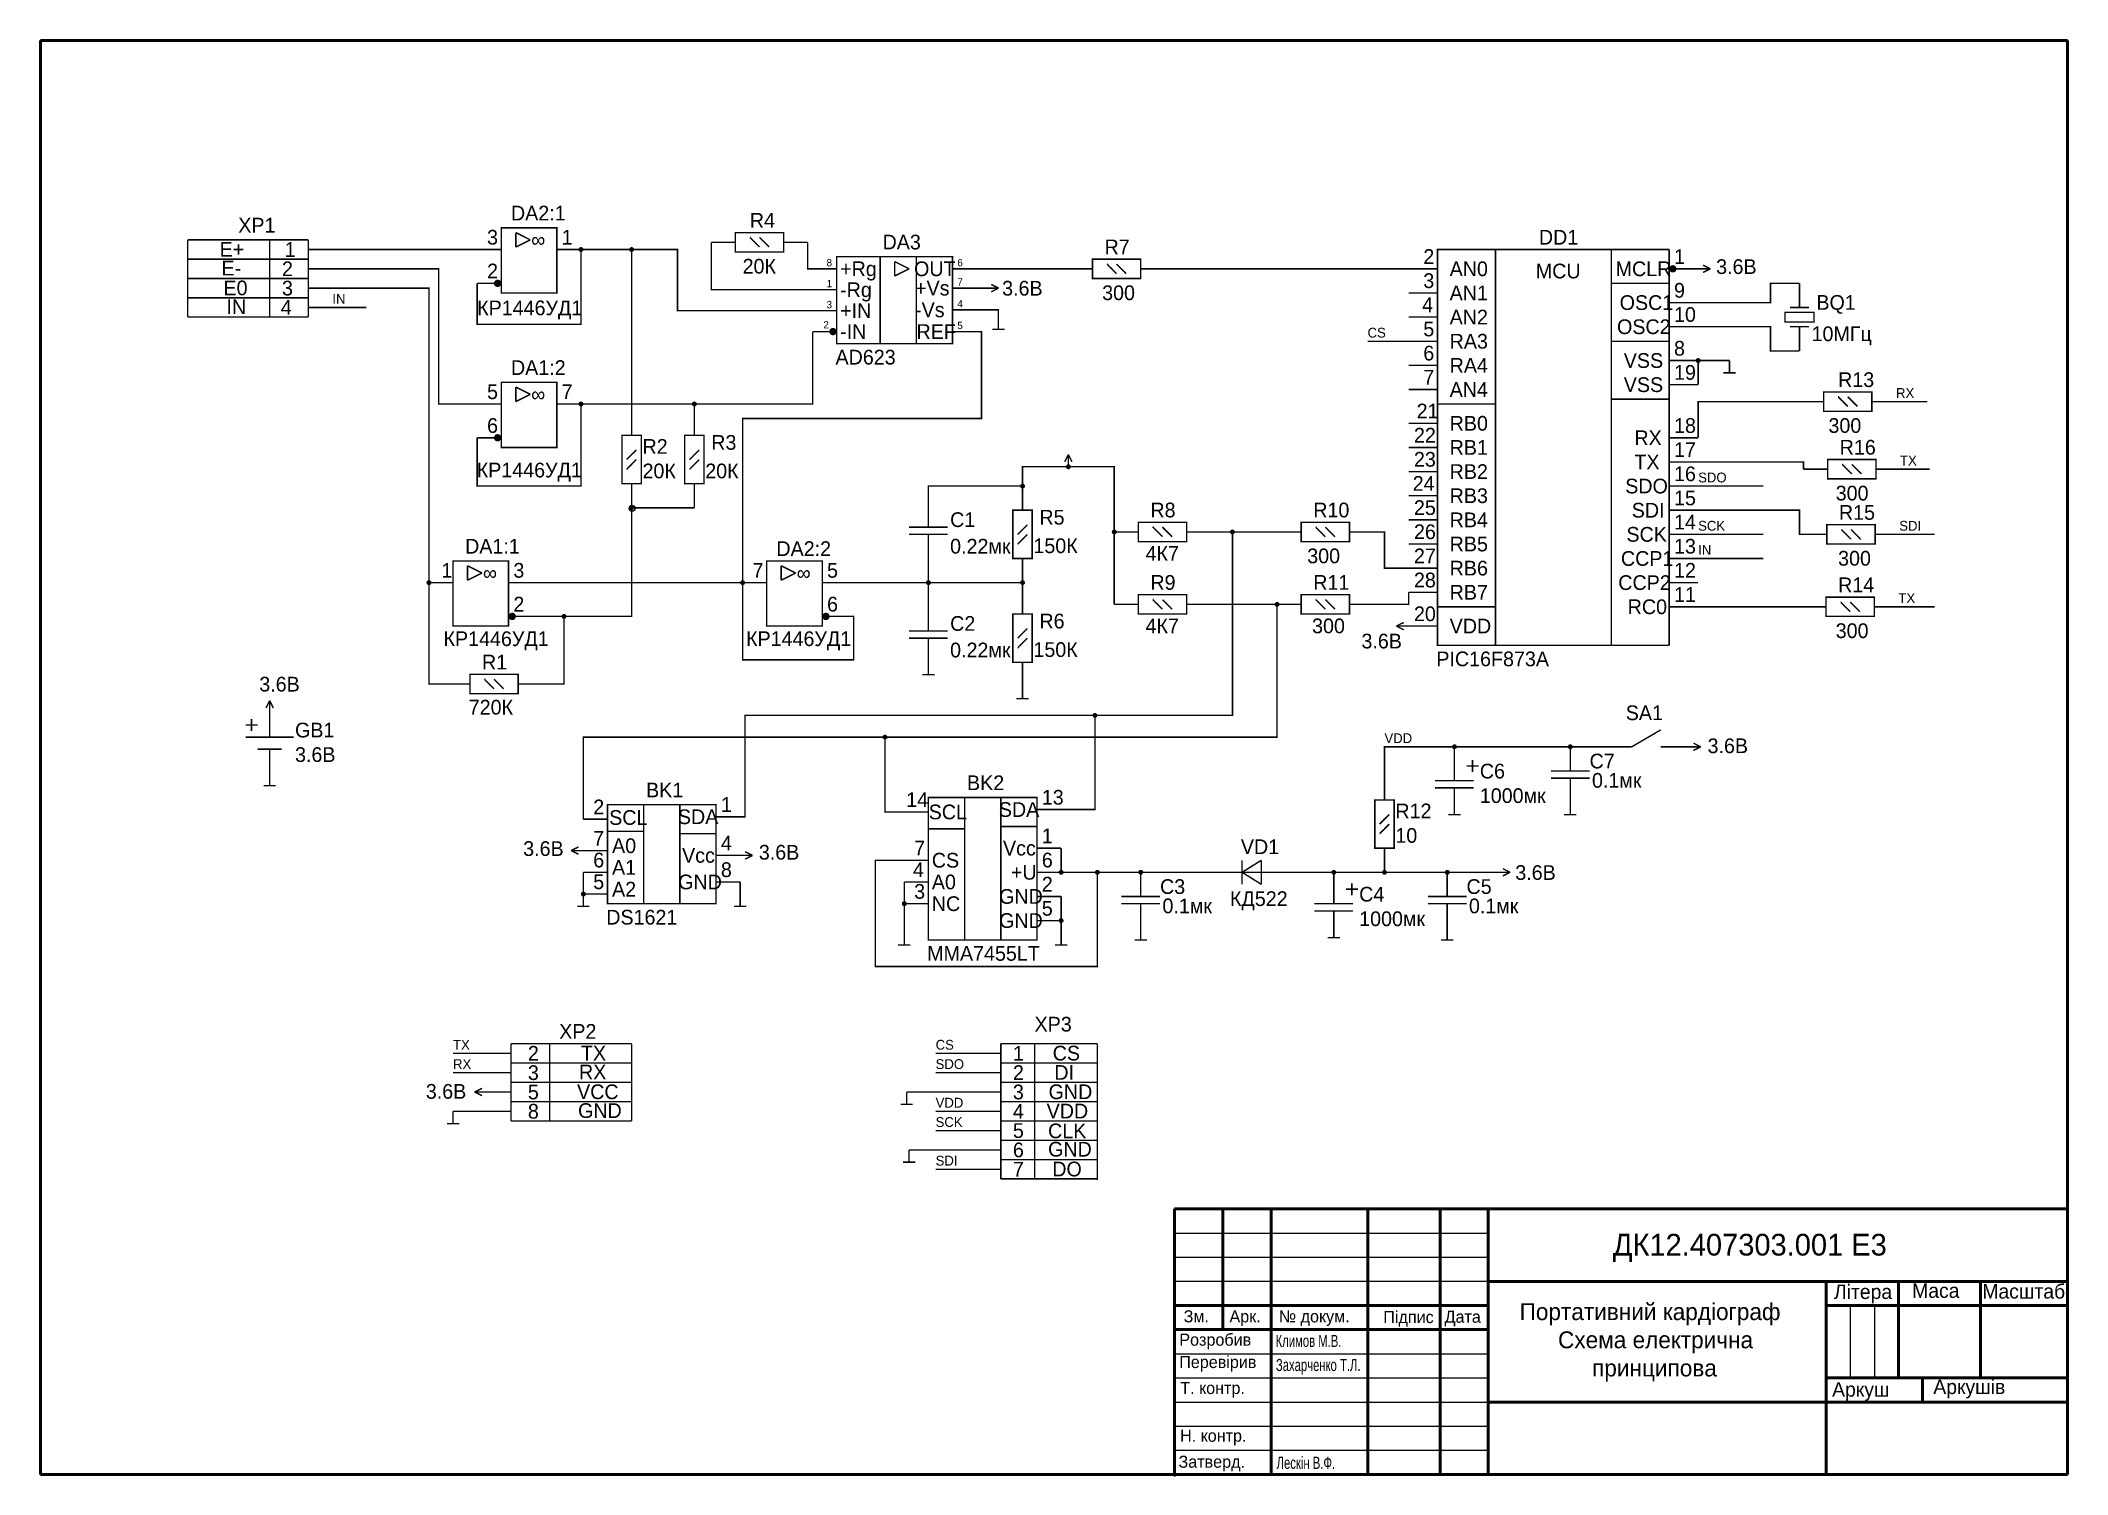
# Model space of a CAD drawing. Extents: x 125 to 545, y 218 to 515.
import ezdxf

# ---------------------------------------------------------------- set-up
doc = ezdxf.new("R2010")
doc.units = 0
doc.header["$MEASUREMENT"] = 0
doc.layers.get('0').update_dxf_attribs({"linetype": 'CONTINUOUS'})
for name, color, linetype, lineweight in [('AM_BOR', 250, 'CONTINUOUS', 50), ('Рамка', 7, 'CONTINUOUS', 50), ('Рамка2', 7, 'CONTINUOUS', 25)]:
    doc.layers.add(name, color=color, linetype=linetype, lineweight=lineweight)
doc.styles.add('Гост', font='452826.ttf')
doc.styles.add('стиль1', font='452826.ttf')
doc.styles.add('стиль2', font='452826.ttf', dxfattribs={"width": 0.7})

msp = doc.modelspace()

# ---------------------------------------------------------------- texts
at = {"style": 'Гост'}
for s, height, p in [('DA2:1', 3.048, (222.35, 477.5)), ('R4', 3.048, (271.85, 476)), ('XP1', 3.048, (165.85, 475)), ('3', 3.05, (217.4, 472.5)), ('1', 3.05, (232.85, 472.5)), ('DD1', 3.048, (435.35, 472.5)), ('E+', 3.048, (161.98, 470)), ('1', 3.05, (175.45, 469.96)), ('∞', 3.05, (226.55, 471.98)), ('DA3', 3.048, (299.35, 471.5)), ('R7', 3.048, (345.35, 470.5)), ('2', 3.05, (411.4, 468.5)), ('1', 3.05, (463.35, 468.5)), ('E-', 3.048, (162.38, 466.1)), ('2', 3.05, (174.9, 465.96)), ('2', 3.05, (217.4, 465.5)), ('20К', 3.048, (270.35, 466.5)), ('8', 1.52, (287.75, 467.99)), ('+Rg', 3.048, (290.56, 465.96)), ('OUT', 3.048, (305.88, 465.96)), ('6', 1.52, (314.85, 467.99)), ('3', 3.05, (411.4, 463.5)), ('AN0', 3.048, (416.86, 465.96)), ('MCU', 3.048, (434.71, 465.5)), ('MCLR', 3.048, (451.25, 465.96)), ('3.6В', 3.048, (472.08, 466.41)), ('E0', 3.048, (162.78, 462)), ('3', 3.05, (174.9, 461.96)), ('IN', 2.032, (185.35, 460.24)), ('1', 1.52, (287.75, 463.66)), ('-Rg', 3.048, (290.56, 461.62)), ('+Vs', 3.048, (306.09, 461.96)), ('7', 1.52, (314.85, 463.99)), ('3.6В', 3.048, (324.13, 461.94)), ('300', 3.048, (344.85, 461)), ('AN1', 3.048, (416.86, 460.96)), ('OSC1', 3.048, (452.09, 458.96)), ('9', 3.05, (463.35, 461.5)), ('BQ1', 3.048, (492.85, 459)), ('IN', 3.048, (163.41, 458.1)), ('4', 3.05, (174.64, 457.96)), ('КР1446УД1', 3.048, (215.35, 457.87)), ('3', 1.52, (287.75, 459.32)), ('+IN', 3.048, (290.56, 457.29)), ('-Vs', 3.048, (306.09, 457.46)), ('4', 1.52, (314.85, 459.49)), ('4', 3.05, (411.15, 458.5)), ('AN2', 3.048, (416.86, 455.96)), ('10', 3.048, (463.35, 456.5)), ('2', 1.52, (287.09, 455.13)), ('-IN', 3.048, (290.56, 452.96)), ('REF', 3.048, (306.39, 452.96)), ('5', 1.52, (314.85, 454.99)), ('CS', 2.032, (399.85, 453.24)), ('5', 3.05, (411.4, 453.5)), ('RA3', 3.048, (416.86, 450.96)), ('OSC2', 3.048, (451.54, 453.96)), ('10МГц', 3.048, (491.85, 452.5)), ('AD623', 3.048, (289.6, 447.66)), ('6', 3.05, (411.4, 448.5)), ('VSS', 3.048, (452.94, 446.96)), ('8', 3.05, (463.35, 449.5)), ('DA1:2', 3.048, (222.35, 445.5)), ('7', 3.05, (411.4, 443.5)), ('RA4', 3.048, (416.86, 445.96)), ('19', 3.048, (463.35, 444.5)), ('R13', 3.048, (497.35, 443)), ('5', 3.05, (217.4, 440.5)), ('∞', 3.05, (226.55, 439.98)), ('7', 3.05, (232.85, 440.5)), ('AN4', 3.048, (416.86, 440.96)), ('VSS', 3.048, (452.94, 441.96)), ('RX', 2.032, (509.35, 440.74)), ('21', 3.048, (410.01, 436.5)), ('RB0', 3.048, (416.86, 433.96)), ('6', 3.05, (217.4, 433.5)), ('R3', 3.048, (263.85, 430)), ('22', 3.048, (409.46, 431.5)), ('RX', 3.048, (455.14, 430.96)), ('18', 3.048, (463.35, 433.5)), ('300', 3.048, (495.35, 433.5)), ('R2', 3.048, (249.61, 429.17)), ('23', 3.048, (409.46, 426.5)), ('RB1', 3.048, (416.86, 428.96)), ('TX', 3.048, (455.14, 425.96)), ('17', 3.048, (463.35, 428.5)), ('R16', 3.048, (497.68, 429)), ('TX', 2.032, (510.18, 426.74)), ('КР1446УД1', 3.048, (215.26, 424.28)), ('20К', 3.048, (249.61, 424.09)), ('20К', 3.048, (262.61, 424.09)), ('24', 3.048, (409.2, 421.5)), ('RB2', 3.048, (416.86, 423.96)), ('16', 3.048, (463.35, 423.5)), ('SDO', 2.032, (468.35, 423.24)), ('RB3', 3.048, (416.86, 418.96)), ('SDO', 3.048, (453.24, 420.96)), ('15', 3.048, (463.35, 418.5)), ('300', 3.048, (496.85, 419.5)), ('C1', 3.048, (313.35, 414)), ('R5', 3.048, (331.85, 414.5)), ('R8', 3.048, (354.85, 416)), ('R10', 3.048, (388.6, 416)), ('25', 3.048, (409.46, 416.5)), ('RB4', 3.048, (416.86, 413.96)), ('SDI', 3.048, (454.59, 415.96)), ('14', 3.048, (463.35, 413.5)), ('R15', 3.048, (497.52, 415.5)), ('150К', 3.048, (330.61, 408.59)), ('26', 3.048, (409.46, 411.5)), ('RB5', 3.048, (416.86, 408.96)), ('SCK', 3.048, (453.49, 410.96)), ('SCK', 2.032, (468.35, 413.24)), ('SDI', 2.032, (510.02, 413.24)), ('DA1:1', 3.048, (212.85, 408.5)), ('DA2:2', 3.048, (277.35, 408)), ('0.22мк', 3.048, (313.35, 408.5)), ('4К7', 3.048, (353.85, 407)), ('300', 3.048, (387.35, 406.5)), ('27', 3.048, (409.46, 406.5)), ('CCP1', 3.048, (452.35, 405.96)), ('13', 3.048, (463.35, 408.5)), ('IN', 2.032, (468.35, 408.24)), ('300', 3.048, (497.35, 406)), ('1', 3.05, (207.95, 403.5)), ('∞', 3.05, (216.55, 402.98)), ('3', 3.05, (222.85, 403.5)), ('7', 3.05, (272.4, 403.5)), ('∞', 3.05, (281.55, 402.98)), ('5', 3.05, (287.85, 403.5)), ('R9', 3.048, (354.85, 401)), ('R11', 3.048, (388.6, 401)), ('28', 3.048, (409.46, 401.5)), ('RB6', 3.048, (416.86, 403.96)), ('CCP2', 3.048, (451.8, 400.96)), ('12', 3.048, (463.35, 403.5)), ('R14', 3.048, (497.35, 400.5)), ('2', 3.05, (222.85, 396.5)), ('6', 3.05, (287.85, 396.5)), ('RB7', 3.048, (416.86, 398.96)), ('RC0', 3.048, (453.75, 395.96)), ('11', 3.048, (463.35, 398.5)), ('TX', 2.032, (509.85, 398.24)), ('C2', 3.048, (313.35, 392.5)), ('R6', 3.048, (331.85, 393)), ('4К7', 3.048, (353.85, 392)), ('300', 3.048, (388.35, 392)), ('20', 3.048, (409.46, 394.5)), ('VDD', 3.048, (416.86, 391.96)), ('КР1446УД1', 3.048, (208.38, 389.34)), ('КР1446УД1', 3.048, (271.07, 389.34)), ('3.6В', 3.048, (398.58, 388.85)), ('300', 3.048, (496.85, 391)), ('R1', 3.048, (216.35, 384.5)), ('0.22мк', 3.048, (313.35, 387)), ('150К', 3.048, (330.61, 387.09)), ('PIC16F873A', 3.048, (414.1, 385.16)), ('3.6В', 3.048, (170.2, 379.93)), ('720К', 3.048, (213.6, 375.16)), ('SA1', 3.048, (453.35, 374)), ('GB1', 3.048, (177.61, 370.42)), ('VDD', 2.032, (403.35, 369.24)), ('3.6В', 3.048, (470.3, 367.16)), ('3.6B', 3.048, (177.61, 365.34)), ('C7', 3.048, (445.85, 364)), ('BK2', 3.048, (316.85, 359.5)), ('C6', 3.048, (423.11, 361.92)), ('0.1мк', 3.048, (446.35, 360)), ('2', 3.05, (239.4, 354.5)), ('BK1', 3.048, (250.35, 358)), ('1', 3.05, (265.85, 355)), ('14', 3.048, (304.25, 356)), ('SDA', 3.048, (323.44, 353.96)), ('13', 3.048, (332.35, 356.5)), ('1000мк', 3.048, (423.11, 356.84)), ('SCL', 3.048, (242.7, 352.31)), ('SDA', 3.048, (256.94, 352.46)), ('SCL', 3.048, (308.91, 353.46)), ('R12', 3.048, (405.61, 353.67)), ('3.6В', 3.048, (224.89, 345.87)), ('7', 3.05, (239.4, 348)), ('A0', 3.048, (243.3, 346.47)), ('4', 3.05, (265.85, 347)), ('7', 3.05, (305.9, 346)), ('Vcc', 3.048, (324.31, 345.96)), ('1', 3.05, (332.35, 348.5)), ('VD1', 3.048, (373.6, 346.25)), ('10', 3.048, (405.61, 348.59)), ('6', 3.05, (239.4, 343.5)), ('A1', 3.048, (243.3, 341.97)), ('Vcc', 3.048, (257.81, 344.46)), ('8', 3.05, (265.85, 341.5)), ('3.6В', 3.048, (273.72, 345.11)), ('4', 3.05, (305.65, 341.5)), ('CS', 3.048, (309.56, 343.46)), ('6', 3.05, (332.35, 343.5)), ('5', 3.05, (239.4, 339)), ('A2', 3.048, (243.3, 337.47)), ('GND', 3.048, (257, 338.96)), ('A0', 3.048, (309.56, 338.96)), ('+U', 3.048, (325.96, 340.96)), ('2', 3.05, (332.35, 338.5)), ('C3', 3.048, (356.85, 338)), ('C5', 3.048, (420.35, 338)), ('3.6В', 3.048, (430.46, 340.91)), ('3', 3.05, (305.9, 337)), ('NC', 3.048, (309.56, 334.46)), ('GND', 3.048, (323.5, 335.96)), ('5', 3.05, (332.35, 333.5)), ('0.1мк', 3.048, (357.35, 334)), ('КД522', 3.048, (371.35, 335.5)), ('C4', 3.048, (398.11, 336.42)), ('0.1мк', 3.048, (420.85, 334)), ('DS1621', 3.048, (242.1, 331.66)), ('GND', 3.048, (323.5, 330.96)), ('1000мк', 3.048, (398.11, 331.34)), ('MMA7455LT', 3.048, (308.6, 324.16)), ('XP2', 3.048, (232.35, 308)), ('XP3', 3.048, (330.85, 309.5)), ('TX', 2.032, (210.35, 305.74)), ('CS', 2.032, (310.35, 305.74)), ('RX', 2.032, (210.35, 301.74)), ('3', 3.05, (225.86, 299.46)), ('2', 3.05, (225.86, 303.46)), ('RX', 3.048, (236.45, 299.6)), ('TX', 3.048, (236.85, 303.5)), ('SDO', 2.032, (310.35, 301.74)), ('2', 3.05, (326.36, 299.46)), ('1', 3.05, (326.36, 303.46)), ('CS', 3.048, (334.61, 303.5)), ('DI', 3.048, (334.95, 299.5)), ('3.6В', 3.048, (204.71, 295.58)), ('5', 3.05, (225.86, 295.46)), ('VCC', 3.048, (236.05, 295.5)), ('3', 3.05, (326.36, 295.46)), ('GND', 3.048, (333.75, 295.5)), ('8', 3.05, (225.86, 291.46)), ('GND', 3.048, (236.25, 291.6)), ('VDD', 2.032, (310.35, 293.74)), ('4', 3.05, (326.36, 291.46)), ('VDD', 3.048, (333.35, 291.5)), ('SCK', 2.032, (310.35, 289.74)), ('5', 3.05, (326.36, 287.46)), ('CLK', 3.048, (333.65, 287.4)), ('6', 3.05, (326.36, 283.46)), ('GND', 3.048, (333.65, 283.6)), ('SDI', 2.032, (310.35, 281.74)), ('7', 3.05, (326.36, 279.46)), ('DO', 3.048, (334.52, 279.5))]:
    msp.add_text(s, height=height, dxfattribs=at).set_placement(p)
at = {"lineweight": 80, "insert": (450.67, 267.6), "char_height": 4.5, "attachment_point": 1, "style": 'стиль1'}
msp.add_mtext_dynamic_manual_height_columns('{\\C7;ДК12.407303.001 Е3}', width=81.8678, gutter_width=12.5, heights=[0], dxfattribs=at)
at = {"color": 0, "lineweight": 80, "attachment_point": 1}
for s, width, insert, char_height, style in [('Літера', 13.3473, (496.49, 257.1), 3, 'стиль1'), ('Маса', 13.3473, (512.69, 257.33), 3, 'стиль1'), ('Масштаб', 13.3473, (527.23, 257.19), 3, 'стиль1'), ('Зм.', 8.2595, (361.74, 251.76), 2.5, 'стиль1'), ('Арк.', 8.2595, (371.23, 251.76), 2.5, 'стиль1'), ('№ докум.', 17.1363, (381.46, 251.76), 2.5, 'стиль1'), ('Підпис', 8.2595, (403.11, 251.61), 2.5, 'стиль1'), ('Дата', 8.2595, (415.81, 251.68), 2.5, 'стиль1'), ('Розробив', 20, (360.84, 246.93), 2.5, 'стиль1'), ('Климов М.В.', 30.0819, (380.79, 246.67), 2.5, 'стиль2'), ('Перевірив', 20, (360.82, 242.3), 2.5, 'стиль1'), ('Захарченко Т.Л.', 42.0253, (380.85, 241.68), 2.5, 'стиль2'), ('Т. контр.', 20, (361.04, 236.92), 2.5, 'стиль1'), ('Аркуш ', 17.5477, (496.11, 236.87), 3, 'стиль1'), ('Аркушів ', 22.1142, (517.08, 237.41), 3, 'стиль1'), ('Н. контр.', 20, (361, 227.04), 2.5, 'стиль1'), ('Затверд.', 20, (360.67, 221.65), 2.5, 'стиль1'), ('Лескін В.Ф.', 42.0253, (381, 221.42), 2.5, 'стиль2')]:
    msp.add_mtext_dynamic_manual_height_columns(s, width=width, gutter_width=12.5, heights=[0], dxfattribs=dict(at, insert=insert, char_height=char_height, style=style))
at = {"layer": 'Рамка', "lineweight": 80, "insert": (428.42, 253.23), "char_height": 3.5, "attachment_point": 1, "style": 'стиль1'}
msp.add_mtext_dynamic_manual_height_columns('\\pi2.9348;Портативний кардіограф\\P\\pi10.896;Схема електрична \\P\\pi17.951;принципова', width=61.4884, gutter_width=12.5, heights=[0], dxfattribs=at)

# ---------------------------------------------------------------- linework, layer by layer
at = {"const_width": 0.3}
for points in [[(231.85, 475.98), (231.85, 475.98), (220.35, 475.98), (220.35, 462.48), (231.85, 462.48), (231.85, 475.98)], [(223.35, 474.98), (223.35, 471.98)], [(226.35, 473.48), (223.35, 474.98)], [(268.85, 474.98), (268.85, 470.98), (278.85, 470.98), (278.85, 474.98), (268.85, 474.98)], [(155.35, 473.48), (180.35, 473.48)], [(155.35, 473.48), (155.35, 457.48)], [(172.35, 473.48), (172.35, 457.48)], [(180.35, 473.48), (180.35, 457.48)], [(180.35, 471.48), (185.35, 471.48)], [(185.35, 471.48), (215.35, 471.48)], [(220.35, 471.48), (215.35, 471.48)], [(215.35, 464.48), (215.35, 464.48), (215.35, 455.98), (236.85, 455.98), (236.85, 471.48)], [(226.35, 473.48), (223.35, 471.98)], [(231.85, 471.48), (236.85, 471.48)], [(236.85, 471.48), (247.35, 471.48)], [(247.35, 471.48), (256.85, 471.48), (256.85, 458.81), (284.85, 458.81)], [(247.35, 437.98), (247.35, 471.48)], [(268.85, 472.98), (263.85, 472.98)], [(263.85, 472.98), (263.85, 472.98), (263.85, 463.15), (284.85, 463.15)], [(273.85, 471.98), (273.67, 472.16), (273.5, 472.33), (273.34, 472.49), (273.19, 472.64), (273.05, 472.78), (272.92, 472.91), (272.81, 473.03), (272.7, 473.14), (272.59, 473.24), (272.5, 473.33), (272.42, 473.41), (272.34, 473.49), (272.27, 473.56), (272.21, 473.62), (272.15, 473.68), (272.1, 473.73), (272.06, 473.77), (272.02, 473.81), (271.99, 473.85), (271.96, 473.87), (271.93, 473.9), (271.91, 473.92), (271.9, 473.93), (271.88, 473.95), (271.87, 473.96), (271.86, 473.97), (271.86, 473.97), (271.86, 473.98), (271.85, 473.98), (271.85, 473.98), (271.85, 473.98), (271.85, 473.98)], [(273.85, 473.98), (274.03, 473.8), (274.2, 473.63), (274.36, 473.47), (274.51, 473.32), (274.65, 473.18), (274.78, 473.05), (274.9, 472.93), (275.01, 472.82), (275.11, 472.72), (275.2, 472.63), (275.29, 472.54), (275.36, 472.47), (275.43, 472.4), (275.5, 472.34), (275.55, 472.28), (275.6, 472.23), (275.65, 472.19), (275.68, 472.15), (275.72, 472.11), (275.75, 472.08), (275.77, 472.06), (275.79, 472.04), (275.81, 472.02), (275.82, 472.01), (275.83, 472), (275.84, 471.99), (275.84, 471.99), (275.85, 471.98), (275.85, 471.98), (275.85, 471.98), (275.85, 471.98), (275.85, 471.98)], [(278.85, 472.98), (283.85, 472.98)], [(284.85, 467.48), (283.85, 467.48), (283.85, 472.98)], [(462.35, 389.48), (414.35, 389.48), (414.35, 471.48), (462.35, 471.48)], [(426.35, 389.48), (426.35, 471.48)], [(450.35, 471.48), (450.35, 389.48)], [(462.35, 471.48), (462.35, 389.48)], [(180.35, 469.48), (155.35, 469.48)], [(180.35, 467.48), (185.35, 467.48)], [(215.35, 439.48), (207.35, 439.48), (207.35, 467.48), (185.35, 467.48)], [(289.85, 467.48), (284.85, 467.48)], [(313.85, 469.98), (289.85, 469.98), (289.85, 451.98), (313.85, 451.98), (313.85, 469.98)], [(298.85, 469.98), (298.85, 451.98)], [(301.85, 468.98), (301.85, 465.98)], [(304.85, 467.48), (301.85, 468.98)], [(304.85, 467.48), (301.85, 465.98)], [(306.35, 469.98), (306.35, 451.98)], [(313.85, 467.48), (318.85, 467.48)], [(318.85, 467.48), (337.85, 467.48)], [(342.85, 467.48), (337.85, 467.48)], [(352.85, 465.48), (352.85, 469.48), (342.85, 469.48), (342.85, 465.48), (352.85, 465.48)], [(347.85, 466.48), (347.67, 466.66), (347.5, 466.83), (347.34, 466.99), (347.19, 467.14), (347.05, 467.28), (346.92, 467.41), (346.81, 467.53), (346.7, 467.64), (346.59, 467.74), (346.5, 467.83), (346.42, 467.91), (346.34, 467.99), (346.27, 468.06), (346.21, 468.12), (346.15, 468.18), (346.1, 468.23), (346.06, 468.27), (346.02, 468.31), (345.99, 468.35), (345.96, 468.37), (345.93, 468.4), (345.91, 468.42), (345.9, 468.43), (345.88, 468.45), (345.87, 468.46), (345.86, 468.47), (345.86, 468.47), (345.86, 468.48), (345.85, 468.48), (345.85, 468.48), (345.85, 468.48), (345.85, 468.48)], [(347.85, 468.48), (348.03, 468.3), (348.2, 468.13), (348.36, 467.97), (348.51, 467.82), (348.65, 467.68), (348.78, 467.55), (348.9, 467.43), (349.01, 467.32), (349.11, 467.22), (349.2, 467.13), (349.29, 467.04), (349.36, 466.97), (349.43, 466.9), (349.5, 466.84), (349.55, 466.78), (349.6, 466.73), (349.65, 466.69), (349.68, 466.65), (349.72, 466.61), (349.75, 466.58), (349.77, 466.56), (349.79, 466.54), (349.81, 466.52), (349.82, 466.51), (349.83, 466.5), (349.84, 466.49), (349.84, 466.49), (349.85, 466.48), (349.85, 466.48), (349.85, 466.48), (349.85, 466.48), (349.85, 466.48)], [(352.85, 467.48), (357.85, 467.48)], [(357.85, 467.48), (408.35, 467.48), (408.35, 467.48)], [(414.35, 467.48), (408.35, 467.48)], [(462.35, 467.48), (468.35, 467.48)], [(468.35, 467.48), (470.89, 467.48)], [(470.89, 467.48), (469.37, 468.24)], [(470.89, 467.48), (469.37, 466.72)], [(180.35, 465.48), (155.35, 465.48)], [(180.35, 463.48), (185.35, 463.48)], [(185.35, 463.48), (205.35, 463.48), (205.35, 402.48)], [(220.35, 464.48), (215.35, 464.48)], [(289.85, 463.15), (284.85, 463.15)], [(313.85, 463.48), (318.85, 463.48)], [(320.85, 463.48), (318.85, 463.48), (318.85, 463.48)], [(320.85, 463.48), (323.39, 463.48)], [(323.39, 463.48), (321.87, 464.24)], [(323.39, 463.48), (321.87, 462.72)], [(414.35, 462.48), (408.35, 462.48)], [(450.35, 464.48), (462.35, 464.48)], [(489.35, 464.48), (483.35, 464.48), (483.35, 460.48), (468.35, 460.48)], [(489.35, 459.48), (489.35, 464.48)], [(180.35, 461.48), (155.35, 461.48)], [(180.35, 459.48), (185.35, 459.48)], [(185.35, 459.48), (192.35, 459.48)], [(289.85, 458.81), (284.85, 458.81)], [(313.85, 458.98), (318.85, 458.98)], [(318.85, 458.98), (323.35, 458.98), (323.35, 457.48)], [(462.35, 460.48), (468.35, 460.48)], [(486.35, 458.48), (486.35, 456.48), (492.35, 456.48), (492.35, 458.48), (486.35, 458.48)], [(487.35, 459.48), (491.35, 459.48)], [(180.35, 457.48), (155.35, 457.48)], [(260.35, 439.48), (284.85, 439.48), (284.85, 454.48)], [(318.85, 454.48), (319.85, 454.48), (319.85, 436.48), (270.35, 436.48), (270.35, 402.48)], [(289.85, 454.48), (284.85, 454.48)], [(313.85, 454.48), (318.85, 454.48)], [(322.08, 454.94), (324.62, 454.94)], [(323.35, 457.48), (323.35, 454.94)], [(414.35, 457.48), (408.35, 457.48)], [(462.35, 455.48), (468.35, 455.48)], [(489.35, 450.48), (483.35, 450.48), (483.35, 455.48), (468.35, 455.48)], [(487.35, 455.48), (491.35, 455.48)], [(489.35, 455.48), (489.35, 450.48)], [(408.35, 452.48), (399.85, 452.48)], [(414.35, 452.48), (408.35, 452.48)], [(450.35, 452.48), (462.35, 452.48)], [(414.35, 447.48), (408.35, 447.48)], [(462.35, 448.48), (468.35, 448.48)], [(468.35, 443.48), (468.35, 448.48)], [(468.35, 448.48), (474.85, 448.48)], [(473.58, 445.94), (476.12, 445.94)], [(474.85, 448.48), (474.85, 445.94)], [(231.85, 443.98), (231.85, 443.98), (220.35, 443.98), (220.35, 430.48), (231.85, 430.48), (231.85, 443.98)], [(223.35, 442.98), (223.35, 439.98)], [(226.35, 441.48), (223.35, 442.98)], [(226.35, 441.48), (223.35, 439.98)], [(414.35, 442.48), (408.35, 442.48)], [(462.35, 443.48), (468.35, 443.48)], [(504.35, 437.98), (504.35, 441.98), (494.35, 441.98), (494.35, 437.98), (504.35, 437.98)], [(499.35, 438.98), (499.17, 439.16), (499, 439.33), (498.84, 439.49), (498.69, 439.64), (498.55, 439.78), (498.42, 439.91), (498.31, 440.03), (498.2, 440.14), (498.09, 440.24), (498, 440.33), (497.92, 440.41), (497.84, 440.49), (497.77, 440.56), (497.71, 440.62), (497.65, 440.68), (497.6, 440.73), (497.56, 440.77), (497.52, 440.81), (497.49, 440.85), (497.46, 440.87), (497.43, 440.9), (497.41, 440.92), (497.4, 440.94), (497.38, 440.95), (497.37, 440.96), (497.36, 440.97), (497.36, 440.97), (497.36, 440.98), (497.35, 440.98), (497.35, 440.98), (497.35, 440.98), (497.35, 440.98)], [(499.35, 440.98), (499.53, 440.8), (499.7, 440.63), (499.86, 440.47), (500.01, 440.32), (500.15, 440.18), (500.28, 440.05), (500.4, 439.93), (500.51, 439.82), (500.61, 439.72), (500.7, 439.63), (500.79, 439.54), (500.86, 439.47), (500.93, 439.4), (501, 439.34), (501.05, 439.28), (501.1, 439.23), (501.15, 439.19), (501.18, 439.15), (501.22, 439.11), (501.25, 439.09), (501.27, 439.06), (501.29, 439.04), (501.31, 439.02), (501.32, 439.01), (501.33, 439), (501.34, 438.99), (501.34, 438.99), (501.35, 438.98), (501.35, 438.98), (501.35, 438.98), (501.35, 438.98), (501.35, 438.98)], [(220.35, 439.48), (215.35, 439.48)], [(215.35, 432.48), (215.35, 432.48), (215.35, 422.48), (236.85, 422.48), (236.85, 439.48)], [(231.85, 439.48), (236.85, 439.48)], [(236.85, 439.48), (260.35, 439.48)], [(247.35, 432.98), (247.35, 437.98)], [(260.35, 437.98), (260.35, 439.48)], [(260.35, 432.98), (260.35, 437.98)], [(414.35, 439.48), (426.35, 439.48)], [(450.35, 440.48), (462.35, 440.48)], [(489.35, 439.98), (468.35, 439.98), (468.35, 432.48)], [(494.35, 439.98), (489.35, 439.98)], [(504.35, 439.98), (509.35, 439.98)], [(509.35, 439.98), (515.85, 439.98)], [(220.35, 432.48), (215.35, 432.48)], [(249.35, 432.98), (245.35, 432.98), (245.35, 422.98), (249.35, 422.98), (249.35, 432.98)], [(262.35, 432.98), (258.35, 432.98), (258.35, 422.98), (262.35, 422.98), (262.35, 432.98)], [(414.35, 435.48), (408.35, 435.48)], [(462.35, 432.48), (468.35, 432.48)], [(246.35, 427.98), (246.53, 428.16), (246.7, 428.33), (246.86, 428.49), (247.01, 428.64), (247.15, 428.78), (247.28, 428.91), (247.4, 429.03), (247.51, 429.14), (247.61, 429.24), (247.7, 429.33), (247.79, 429.41), (247.86, 429.49), (247.93, 429.56), (248, 429.62), (248.05, 429.68), (248.1, 429.73), (248.15, 429.77), (248.18, 429.81), (248.22, 429.85), (248.25, 429.87), (248.27, 429.9), (248.29, 429.92), (248.31, 429.94), (248.32, 429.95), (248.33, 429.96), (248.34, 429.97), (248.34, 429.97), (248.35, 429.98), (248.35, 429.98), (248.35, 429.98), (248.35, 429.98), (248.35, 429.98)], [(259.35, 427.98), (259.53, 428.16), (259.7, 428.33), (259.86, 428.49), (260.01, 428.64), (260.15, 428.78), (260.28, 428.91), (260.4, 429.03), (260.51, 429.14), (260.61, 429.24), (260.7, 429.33), (260.79, 429.41), (260.86, 429.49), (260.93, 429.56), (261, 429.62), (261.05, 429.68), (261.1, 429.73), (261.15, 429.77), (261.18, 429.81), (261.22, 429.85), (261.25, 429.87), (261.27, 429.9), (261.29, 429.92), (261.31, 429.94), (261.32, 429.95), (261.33, 429.96), (261.34, 429.97), (261.34, 429.97), (261.35, 429.98), (261.35, 429.98), (261.35, 429.98), (261.35, 429.98), (261.35, 429.98)], [(337.85, 429.02), (337.09, 427.5)], [(337.85, 429.02), (338.61, 427.5)], [(337.85, 426.48), (337.85, 429.02)], [(414.35, 430.48), (408.35, 430.48)], [(248.35, 427.98), (248.17, 427.8), (248, 427.63), (247.84, 427.47), (247.69, 427.32), (247.55, 427.18), (247.42, 427.05), (247.31, 426.93), (247.2, 426.82), (247.09, 426.72), (247, 426.63), (246.92, 426.54), (246.84, 426.47), (246.77, 426.4), (246.71, 426.34), (246.65, 426.28), (246.6, 426.23), (246.56, 426.19), (246.52, 426.15), (246.49, 426.11), (246.46, 426.09), (246.43, 426.06), (246.41, 426.04), (246.4, 426.02), (246.38, 426.01), (246.37, 426), (246.37, 425.99), (246.36, 425.99), (246.36, 425.98), (246.35, 425.98), (246.35, 425.98), (246.35, 425.98), (246.35, 425.98)], [(261.35, 427.98), (261.17, 427.8), (261, 427.63), (260.84, 427.47), (260.69, 427.32), (260.55, 427.18), (260.42, 427.05), (260.31, 426.93), (260.2, 426.82), (260.09, 426.72), (260, 426.63), (259.92, 426.54), (259.84, 426.47), (259.77, 426.4), (259.71, 426.34), (259.65, 426.28), (259.6, 426.23), (259.56, 426.19), (259.52, 426.15), (259.49, 426.11), (259.46, 426.09), (259.43, 426.06), (259.41, 426.04), (259.4, 426.02), (259.38, 426.01), (259.37, 426), (259.36, 425.99), (259.36, 425.99), (259.36, 425.98), (259.35, 425.98), (259.35, 425.98), (259.35, 425.98), (259.35, 425.98)], [(328.35, 422.48), (328.35, 426.48), (347.35, 426.48), (347.35, 397.98)], [(414.35, 425.48), (408.35, 425.48)], [(462.35, 427.48), (468.35, 427.48)], [(468.35, 427.48), (490.18, 427.48), (490.18, 425.98)], [(495.18, 425.98), (490.18, 425.98)], [(505.18, 423.98), (505.18, 427.98), (495.18, 427.98), (495.18, 423.98), (505.18, 423.98)], [(500.18, 424.98), (500, 425.16), (499.83, 425.33), (499.67, 425.49), (499.52, 425.64), (499.39, 425.78), (499.26, 425.91), (499.14, 426.03), (499.03, 426.14), (498.93, 426.24), (498.83, 426.33), (498.75, 426.41), (498.67, 426.49), (498.6, 426.56), (498.54, 426.62), (498.48, 426.68), (498.43, 426.73), (498.39, 426.77), (498.35, 426.81), (498.32, 426.85), (498.29, 426.87), (498.27, 426.9), (498.25, 426.92), (498.23, 426.94), (498.22, 426.95), (498.21, 426.96), (498.2, 426.97), (498.19, 426.97), (498.19, 426.98), (498.19, 426.98), (498.19, 426.98), (498.18, 426.98), (498.18, 426.98)], [(500.18, 426.98), (500.37, 426.8), (500.54, 426.63), (500.7, 426.47), (500.84, 426.32), (500.98, 426.18), (501.11, 426.05), (501.23, 425.93), (501.34, 425.82), (501.44, 425.72), (501.53, 425.63), (501.62, 425.54), (501.7, 425.47), (501.77, 425.4), (501.83, 425.34), (501.88, 425.28), (501.93, 425.23), (501.98, 425.19), (502.02, 425.15), (502.05, 425.11), (502.08, 425.09), (502.1, 425.06), (502.12, 425.04), (502.14, 425.02), (502.15, 425.01), (502.16, 425), (502.17, 424.99), (502.18, 424.99), (502.18, 424.98), (502.18, 424.98), (502.18, 424.98), (502.18, 424.98), (502.18, 424.98)], [(505.18, 425.98), (510.18, 425.98)], [(510.18, 425.98), (516.35, 425.98)], [(247.35, 422.98), (247.35, 417.98)], [(260.35, 422.98), (260.35, 417.98)], [(308.85, 418.98), (308.85, 422.48), (328.35, 422.48)], [(328.35, 417.48), (328.35, 422.48)], [(414.35, 420.48), (408.35, 420.48)], [(462.35, 422.48), (468.35, 422.48)], [(468.35, 422.48), (481.85, 422.48)], [(247.35, 417.98), (247.35, 395.48), (226.85, 395.48)], [(260.35, 417.98), (260.35, 417.98), (247.35, 417.98)], [(308.85, 413.98), (308.85, 418.98)], [(330.35, 417.48), (326.35, 417.48), (326.35, 407.48), (330.35, 407.48), (330.35, 417.48)], [(462.35, 417.48), (468.35, 417.48)], [(490.02, 412.48), (489.35, 412.48), (489.35, 417.48), (468.35, 417.48)], [(269.85, 353.98), (270.85, 353.98), (270.85, 374.98), (371.85, 374.98), (371.85, 412.98)], [(304.85, 413.98), (312.85, 413.98)], [(304.85, 412.48), (312.85, 412.48)], [(308.85, 412.48), (308.85, 407.48)], [(327.35, 412.48), (327.53, 412.66), (327.7, 412.83), (327.86, 412.99), (328.01, 413.14), (328.15, 413.28), (328.28, 413.41), (328.4, 413.53), (328.51, 413.64), (328.61, 413.74), (328.7, 413.83), (328.79, 413.91), (328.86, 413.99), (328.93, 414.06), (329, 414.12), (329.05, 414.18), (329.1, 414.23), (329.15, 414.27), (329.18, 414.31), (329.22, 414.35), (329.25, 414.37), (329.27, 414.4), (329.29, 414.42), (329.31, 414.44), (329.32, 414.45), (329.33, 414.46), (329.34, 414.47), (329.34, 414.47), (329.35, 414.48), (329.35, 414.48), (329.35, 414.48), (329.35, 414.48), (329.35, 414.48)], [(329.35, 412.48), (329.17, 412.3), (329, 412.13), (328.84, 411.97), (328.69, 411.82), (328.55, 411.68), (328.42, 411.55), (328.31, 411.43), (328.2, 411.32), (328.09, 411.22), (328, 411.13), (327.92, 411.04), (327.84, 410.97), (327.77, 410.9), (327.71, 410.84), (327.65, 410.78), (327.6, 410.73), (327.56, 410.69), (327.52, 410.65), (327.49, 410.61), (327.46, 410.59), (327.43, 410.56), (327.41, 410.54), (327.4, 410.52), (327.38, 410.51), (327.37, 410.5), (327.36, 410.49), (327.36, 410.49), (327.36, 410.48), (327.35, 410.48), (327.35, 410.48), (327.35, 410.48), (327.35, 410.48)], [(352.35, 412.98), (347.35, 412.98)], [(362.35, 410.98), (362.35, 414.98), (352.35, 414.98), (352.35, 410.98), (362.35, 410.98)], [(357.35, 411.98), (357.17, 412.16), (357, 412.33), (356.84, 412.49), (356.69, 412.64), (356.55, 412.78), (356.42, 412.91), (356.31, 413.03), (356.2, 413.14), (356.09, 413.24), (356, 413.33), (355.92, 413.41), (355.84, 413.49), (355.77, 413.56), (355.71, 413.62), (355.65, 413.68), (355.6, 413.73), (355.56, 413.77), (355.52, 413.81), (355.49, 413.85), (355.46, 413.87), (355.43, 413.9), (355.41, 413.92), (355.4, 413.94), (355.38, 413.95), (355.37, 413.96), (355.36, 413.97), (355.36, 413.97), (355.36, 413.98), (355.35, 413.98), (355.35, 413.98), (355.35, 413.98), (355.35, 413.98)], [(357.35, 413.98), (357.53, 413.8), (357.7, 413.63), (357.86, 413.47), (358.01, 413.32), (358.15, 413.18), (358.28, 413.05), (358.4, 412.93), (358.51, 412.82), (358.61, 412.72), (358.7, 412.63), (358.79, 412.54), (358.86, 412.47), (358.93, 412.4), (359, 412.34), (359.05, 412.28), (359.1, 412.23), (359.15, 412.19), (359.18, 412.15), (359.22, 412.11), (359.25, 412.09), (359.27, 412.06), (359.29, 412.04), (359.31, 412.02), (359.32, 412.01), (359.33, 412), (359.34, 411.99), (359.34, 411.99), (359.35, 411.98), (359.35, 411.98), (359.35, 411.98), (359.35, 411.98), (359.35, 411.98)], [(362.35, 412.98), (367.35, 412.98)], [(367.35, 412.98), (381.1, 412.98)], [(386.1, 412.98), (381.1, 412.98)], [(396.1, 410.98), (396.1, 414.98), (386.1, 414.98), (386.1, 410.98), (396.1, 410.98)], [(391.1, 411.98), (390.92, 412.16), (390.75, 412.33), (390.59, 412.49), (390.44, 412.64), (390.3, 412.78), (390.17, 412.91), (390.06, 413.03), (389.95, 413.14), (389.84, 413.24), (389.75, 413.33), (389.67, 413.41), (389.59, 413.49), (389.52, 413.56), (389.46, 413.62), (389.4, 413.68), (389.35, 413.73), (389.31, 413.77), (389.27, 413.81), (389.24, 413.85), (389.21, 413.87), (389.18, 413.9), (389.16, 413.92), (389.15, 413.94), (389.13, 413.95), (389.12, 413.96), (389.11, 413.97), (389.11, 413.97), (389.11, 413.98), (389.1, 413.98), (389.1, 413.98), (389.1, 413.98), (389.1, 413.98)], [(391.1, 413.98), (391.28, 413.8), (391.45, 413.63), (391.61, 413.47), (391.76, 413.32), (391.9, 413.18), (392.03, 413.05), (392.15, 412.93), (392.26, 412.82), (392.36, 412.72), (392.45, 412.63), (392.54, 412.54), (392.61, 412.47), (392.68, 412.4), (392.75, 412.34), (392.8, 412.28), (392.85, 412.23), (392.9, 412.19), (392.93, 412.15), (392.97, 412.11), (393, 412.09), (393.02, 412.06), (393.04, 412.04), (393.06, 412.02), (393.07, 412.01), (393.08, 412), (393.09, 411.99), (393.09, 411.99), (393.1, 411.98), (393.1, 411.98), (393.1, 411.98), (393.1, 411.98), (393.1, 411.98)], [(396.1, 412.98), (401.1, 412.98)], [(401.1, 412.98), (403.35, 412.98), (403.35, 405.48), (408.35, 405.48)], [(414.35, 415.48), (408.35, 415.48)], [(462.35, 412.48), (468.35, 412.48)], [(468.35, 412.48), (481.85, 412.48)], [(495.02, 412.48), (490.02, 412.48)], [(505.02, 410.48), (505.02, 414.48), (495.02, 414.48), (495.02, 410.48), (505.02, 410.48)], [(500.02, 411.48), (499.84, 411.66), (499.67, 411.83), (499.51, 411.99), (499.36, 412.14), (499.22, 412.28), (499.09, 412.41), (498.97, 412.53), (498.86, 412.64), (498.76, 412.74), (498.67, 412.83), (498.58, 412.91), (498.51, 412.99), (498.44, 413.06), (498.37, 413.12), (498.32, 413.18), (498.27, 413.23), (498.22, 413.27), (498.19, 413.31), (498.15, 413.35), (498.12, 413.37), (498.1, 413.4), (498.08, 413.42), (498.06, 413.44), (498.05, 413.45), (498.04, 413.46), (498.03, 413.47), (498.03, 413.47), (498.02, 413.48), (498.02, 413.48), (498.02, 413.48), (498.02, 413.48), (498.02, 413.48)], [(500.02, 413.48), (500.2, 413.3), (500.37, 413.13), (500.53, 412.97), (500.68, 412.82), (500.82, 412.68), (500.95, 412.55), (501.06, 412.43), (501.17, 412.32), (501.28, 412.22), (501.37, 412.13), (501.45, 412.04), (501.53, 411.97), (501.6, 411.9), (501.66, 411.84), (501.72, 411.78), (501.77, 411.73), (501.81, 411.69), (501.85, 411.65), (501.88, 411.61), (501.91, 411.59), (501.94, 411.56), (501.96, 411.54), (501.97, 411.52), (501.99, 411.51), (502, 411.5), (502, 411.49), (502.01, 411.49), (502.01, 411.48), (502.02, 411.48), (502.02, 411.48), (502.02, 411.48), (502.02, 411.48)], [(505.02, 412.48), (510.02, 412.48)], [(510.02, 412.48), (517.35, 412.48)], [(308.85, 407.48), (308.85, 402.48)], [(328.35, 407.48), (328.35, 402.48)], [(414.35, 410.48), (408.35, 410.48)], [(462.35, 407.48), (468.35, 407.48)], [(468.35, 407.48), (481.85, 407.48)], [(210.35, 406.98), (210.35, 406.98), (221.85, 406.98), (221.85, 393.48), (210.35, 393.48), (210.35, 406.98)], [(213.35, 405.98), (213.35, 402.98)], [(216.35, 404.48), (213.35, 405.98)], [(216.35, 404.48), (213.35, 402.98)], [(275.35, 406.98), (275.35, 406.98), (286.85, 406.98), (286.85, 393.48), (275.35, 393.48), (275.35, 406.98)], [(278.35, 405.98), (278.35, 402.98)], [(281.35, 404.48), (278.35, 405.98)], [(281.35, 404.48), (278.35, 402.98)], [(414.35, 405.48), (408.35, 405.48)], [(210.35, 402.48), (205.35, 402.48)], [(205.35, 402.48), (205.35, 402.48), (205.35, 381.48), (208.85, 381.48)], [(221.85, 402.48), (226.85, 402.48)], [(270.35, 402.48), (226.85, 402.48)], [(275.35, 402.48), (270.35, 402.48)], [(291.85, 395.48), (293.35, 395.48), (293.35, 386.48), (270.35, 386.48), (270.35, 402.48)], [(286.85, 402.48), (291.85, 402.48)], [(291.85, 402.48), (308.85, 402.48)], [(308.85, 397.48), (308.85, 402.48)], [(308.85, 402.48), (328.35, 402.48), (328.35, 400.98)], [(308.85, 402.48), (308.85, 402.48)], [(328.35, 395.98), (328.35, 400.98)], [(362.35, 395.98), (362.35, 399.98), (352.35, 399.98), (352.35, 395.98), (362.35, 395.98)], [(357.35, 396.98), (357.17, 397.16), (357, 397.33), (356.84, 397.49), (356.69, 397.64), (356.55, 397.78), (356.42, 397.91), (356.31, 398.03), (356.2, 398.14), (356.09, 398.24), (356, 398.33), (355.92, 398.41), (355.84, 398.49), (355.77, 398.56), (355.71, 398.62), (355.65, 398.68), (355.6, 398.73), (355.56, 398.77), (355.52, 398.81), (355.49, 398.85), (355.46, 398.87), (355.43, 398.9), (355.41, 398.92), (355.4, 398.94), (355.38, 398.95), (355.37, 398.96), (355.36, 398.97), (355.36, 398.97), (355.36, 398.98), (355.35, 398.98), (355.35, 398.98), (355.35, 398.98), (355.35, 398.98)], [(357.35, 398.98), (357.53, 398.8), (357.7, 398.63), (357.86, 398.47), (358.01, 398.32), (358.15, 398.18), (358.28, 398.05), (358.4, 397.93), (358.51, 397.82), (358.61, 397.72), (358.7, 397.63), (358.79, 397.54), (358.86, 397.47), (358.93, 397.4), (359, 397.34), (359.05, 397.28), (359.1, 397.23), (359.15, 397.19), (359.18, 397.15), (359.22, 397.11), (359.25, 397.09), (359.27, 397.06), (359.29, 397.04), (359.31, 397.02), (359.32, 397.01), (359.33, 397), (359.34, 396.99), (359.34, 396.99), (359.35, 396.98), (359.35, 396.98), (359.35, 396.98), (359.35, 396.98), (359.35, 396.98)], [(396.1, 395.98), (396.1, 399.98), (386.1, 399.98), (386.1, 395.98), (396.1, 395.98)], [(391.1, 396.98), (390.92, 397.16), (390.75, 397.33), (390.59, 397.49), (390.44, 397.64), (390.3, 397.78), (390.17, 397.91), (390.06, 398.03), (389.95, 398.14), (389.84, 398.24), (389.75, 398.33), (389.67, 398.41), (389.59, 398.49), (389.52, 398.56), (389.46, 398.62), (389.4, 398.68), (389.35, 398.73), (389.31, 398.77), (389.27, 398.81), (389.24, 398.85), (389.21, 398.87), (389.18, 398.9), (389.16, 398.92), (389.15, 398.94), (389.13, 398.95), (389.12, 398.96), (389.11, 398.97), (389.11, 398.97), (389.11, 398.98), (389.1, 398.98), (389.1, 398.98), (389.1, 398.98), (389.1, 398.98)], [(391.1, 398.98), (391.28, 398.8), (391.45, 398.63), (391.61, 398.47), (391.76, 398.32), (391.9, 398.18), (392.03, 398.05), (392.15, 397.93), (392.26, 397.82), (392.36, 397.72), (392.45, 397.63), (392.54, 397.54), (392.61, 397.47), (392.68, 397.4), (392.75, 397.34), (392.8, 397.28), (392.85, 397.23), (392.9, 397.19), (392.93, 397.15), (392.97, 397.11), (393, 397.09), (393.02, 397.06), (393.04, 397.04), (393.06, 397.02), (393.07, 397.01), (393.08, 397), (393.09, 396.99), (393.09, 396.99), (393.1, 396.98), (393.1, 396.98), (393.1, 396.98), (393.1, 396.98), (393.1, 396.98)], [(401.1, 397.98), (408.35, 397.98), (408.35, 400.48)], [(414.35, 400.48), (408.35, 400.48)], [(462.35, 402.48), (468.35, 402.48)], [(504.85, 395.48), (504.85, 399.48), (494.85, 399.48), (494.85, 395.48), (504.85, 395.48)], [(221.85, 395.48), (226.85, 395.48)], [(228.85, 381.48), (233.35, 381.48), (233.35, 395.48)], [(237.35, 353.48), (237.35, 370.48), (381.1, 370.48), (381.1, 397.98)], [(286.85, 395.48), (291.85, 395.48)], [(308.85, 392.48), (308.85, 397.48)], [(330.35, 395.98), (326.35, 395.98), (326.35, 385.98), (330.35, 385.98), (330.35, 395.98)], [(352.35, 397.98), (347.35, 397.98)], [(362.35, 397.98), (367.35, 397.98)], [(381.1, 397.98), (367.35, 397.98)], [(386.1, 397.98), (381.1, 397.98)], [(396.1, 397.98), (401.1, 397.98)], [(414.35, 397.48), (426.35, 397.48)], [(462.35, 397.48), (468.35, 397.48)], [(489.85, 397.48), (468.35, 397.48), (468.35, 397.48)], [(494.85, 397.48), (489.85, 397.48)], [(499.85, 396.48), (499.67, 396.66), (499.5, 396.83), (499.34, 396.99), (499.19, 397.14), (499.05, 397.28), (498.92, 397.41), (498.81, 397.53), (498.7, 397.64), (498.59, 397.74), (498.5, 397.83), (498.42, 397.91), (498.34, 397.99), (498.27, 398.06), (498.21, 398.12), (498.15, 398.18), (498.1, 398.23), (498.06, 398.27), (498.02, 398.31), (497.99, 398.35), (497.96, 398.37), (497.93, 398.4), (497.91, 398.42), (497.9, 398.44), (497.88, 398.45), (497.87, 398.46), (497.86, 398.47), (497.86, 398.47), (497.86, 398.48), (497.85, 398.48), (497.85, 398.48), (497.85, 398.48), (497.85, 398.48)], [(499.85, 398.48), (500.03, 398.3), (500.2, 398.13), (500.36, 397.97), (500.51, 397.82), (500.65, 397.68), (500.78, 397.55), (500.9, 397.43), (501.01, 397.32), (501.11, 397.22), (501.2, 397.13), (501.29, 397.04), (501.36, 396.97), (501.43, 396.9), (501.5, 396.84), (501.55, 396.78), (501.6, 396.73), (501.65, 396.69), (501.68, 396.65), (501.72, 396.61), (501.75, 396.59), (501.77, 396.56), (501.79, 396.54), (501.81, 396.52), (501.82, 396.51), (501.83, 396.5), (501.84, 396.49), (501.84, 396.49), (501.85, 396.48), (501.85, 396.48), (501.85, 396.48), (501.85, 396.48), (501.85, 396.48)], [(504.85, 397.48), (509.85, 397.48)], [(509.85, 397.48), (517.35, 397.48)], [(304.85, 392.48), (312.85, 392.48)], [(304.85, 390.98), (312.85, 390.98)], [(308.85, 390.98), (308.85, 385.98)], [(327.35, 390.98), (327.53, 391.16), (327.7, 391.33), (327.86, 391.49), (328.01, 391.64), (328.15, 391.78), (328.28, 391.91), (328.4, 392.03), (328.51, 392.14), (328.61, 392.24), (328.7, 392.33), (328.79, 392.41), (328.86, 392.49), (328.93, 392.56), (329, 392.62), (329.05, 392.68), (329.1, 392.73), (329.15, 392.77), (329.18, 392.81), (329.22, 392.85), (329.25, 392.87), (329.27, 392.9), (329.29, 392.92), (329.31, 392.94), (329.32, 392.95), (329.33, 392.96), (329.34, 392.97), (329.34, 392.97), (329.35, 392.98), (329.35, 392.98), (329.35, 392.98), (329.35, 392.98), (329.35, 392.98)], [(329.35, 390.98), (329.17, 390.8), (329, 390.63), (328.84, 390.47), (328.69, 390.32), (328.55, 390.18), (328.42, 390.05), (328.31, 389.93), (328.2, 389.82), (328.09, 389.72), (328, 389.63), (327.92, 389.54), (327.84, 389.47), (327.77, 389.4), (327.71, 389.34), (327.65, 389.28), (327.6, 389.23), (327.56, 389.19), (327.52, 389.15), (327.49, 389.11), (327.46, 389.09), (327.43, 389.06), (327.41, 389.04), (327.4, 389.02), (327.38, 389.01), (327.37, 389), (327.36, 388.99), (327.36, 388.99), (327.36, 388.98), (327.35, 388.98), (327.35, 388.98), (327.35, 388.98), (327.35, 388.98)], [(405.81, 393.48), (407.34, 394.24)], [(405.81, 393.48), (407.34, 392.72)], [(408.35, 393.48), (405.81, 393.48)], [(414.35, 393.48), (408.35, 393.48)], [(223.85, 379.48), (223.85, 383.48), (213.85, 383.48), (213.85, 379.48), (223.85, 379.48)], [(218.85, 380.48), (218.67, 380.66), (218.5, 380.83), (218.34, 380.99), (218.19, 381.14), (218.05, 381.28), (217.92, 381.41), (217.81, 381.53), (217.7, 381.64), (217.59, 381.74), (217.5, 381.83), (217.42, 381.91), (217.34, 381.99), (217.27, 382.06), (217.21, 382.12), (217.15, 382.18), (217.1, 382.23), (217.06, 382.27), (217.02, 382.31), (216.99, 382.35), (216.96, 382.37), (216.93, 382.4), (216.91, 382.42), (216.9, 382.44), (216.88, 382.45), (216.87, 382.46), (216.87, 382.47), (216.86, 382.47), (216.86, 382.48), (216.85, 382.48), (216.85, 382.48), (216.85, 382.48), (216.85, 382.48)], [(218.85, 382.48), (219.03, 382.3), (219.2, 382.13), (219.36, 381.97), (219.51, 381.82), (219.65, 381.68), (219.78, 381.55), (219.9, 381.43), (220.01, 381.32), (220.11, 381.22), (220.2, 381.13), (220.29, 381.04), (220.36, 380.97), (220.43, 380.9), (220.5, 380.84), (220.55, 380.78), (220.6, 380.73), (220.65, 380.69), (220.68, 380.65), (220.72, 380.61), (220.75, 380.59), (220.77, 380.56), (220.79, 380.54), (220.81, 380.52), (220.82, 380.51), (220.83, 380.5), (220.84, 380.49), (220.84, 380.49), (220.85, 380.48), (220.85, 380.48), (220.85, 380.48), (220.85, 380.48), (220.85, 380.48)], [(307.58, 383.44), (310.12, 383.44)], [(308.85, 385.98), (308.85, 383.44)], [(328.35, 385.98), (328.35, 380.98)], [(172.35, 378.02), (171.59, 376.5)], [(172.35, 378.02), (173.11, 376.5)], [(172.35, 375.48), (172.35, 378.02)], [(213.85, 381.48), (208.85, 381.48)], [(223.85, 381.48), (228.85, 381.48)], [(327.08, 378.44), (329.62, 378.44)], [(328.35, 380.98), (328.35, 378.44)], [(168.6, 371.73), (168.6, 374.23)], [(172.35, 370.48), (172.35, 375.48)], [(336.35, 355.48), (343.35, 355.48), (343.35, 374.98)], [(167.35, 372.98), (169.85, 372.98)], [(177.35, 370.48), (167.35, 370.48)], [(303.85, 354.98), (299.85, 354.98), (299.85, 370.48)], [(454.6, 368.48), (460.6, 371.98)], [(169.85, 367.98), (174.85, 367.98)], [(172.35, 367.98), (172.35, 362.98)], [(403.35, 362.48), (403.35, 368.48), (448.85, 368.48)], [(417.85, 368.48), (417.85, 364.48)], [(421.6, 365.73), (421.6, 363.23)], [(441.85, 363.48), (441.85, 368.48)], [(453.85, 368.48), (448.85, 368.48)], [(454.6, 368.48), (453.85, 368.48)], [(461.35, 368.48), (460.6, 368.48)], [(461.35, 368.48), (466.35, 368.48)], [(466.35, 368.48), (468.89, 368.48)], [(468.89, 368.48), (467.37, 369.24)], [(468.89, 368.48), (467.37, 367.72)], [(172.35, 362.98), (172.35, 360.44)], [(403.35, 357.48), (403.35, 362.48)], [(421.85, 361.48), (413.85, 361.48)], [(417.85, 361.98), (417.85, 364.48)], [(417.85, 361.48), (417.85, 361.98)], [(422.85, 364.48), (420.35, 364.48)], [(445.85, 363.48), (437.85, 363.48)], [(445.85, 361.98), (437.85, 361.98)], [(441.85, 361.98), (441.85, 356.98)], [(171.08, 360.44), (173.62, 360.44)], [(331.35, 357.98), (308.85, 357.98), (308.85, 328.48), (331.35, 328.48), (331.35, 357.98)], [(316.35, 357.98), (316.35, 328.48)], [(323.85, 357.98), (323.85, 328.48)], [(405.35, 357.48), (401.35, 357.48), (401.35, 347.48), (405.35, 347.48), (405.35, 357.48)], [(421.85, 359.98), (413.85, 359.98)], [(417.85, 359.98), (417.85, 359.48)], [(417.85, 359.48), (417.85, 356.98)], [(417.85, 356.98), (417.85, 354.44)], [(441.85, 356.98), (441.85, 354.44)], [(242.35, 353.48), (237.35, 353.48)], [(264.85, 356.48), (242.35, 356.48), (242.35, 335.98), (264.85, 335.98), (264.85, 356.48)], [(249.85, 356.48), (249.85, 335.98)], [(257.35, 356.48), (257.35, 335.98)], [(264.85, 353.98), (269.85, 353.98)], [(308.85, 354.98), (303.85, 354.98)], [(331.35, 355.48), (336.35, 355.48)], [(402.35, 352.48), (402.53, 352.66), (402.7, 352.83), (402.86, 352.99), (403.01, 353.14), (403.15, 353.28), (403.28, 353.41), (403.4, 353.53), (403.51, 353.64), (403.61, 353.74), (403.7, 353.83), (403.79, 353.91), (403.86, 353.99), (403.93, 354.06), (404, 354.12), (404.05, 354.18), (404.1, 354.23), (404.15, 354.27), (404.18, 354.31), (404.22, 354.35), (404.25, 354.37), (404.27, 354.4), (404.29, 354.42), (404.31, 354.44), (404.32, 354.45), (404.33, 354.46), (404.34, 354.47), (404.34, 354.47), (404.35, 354.48), (404.35, 354.48), (404.35, 354.48), (404.35, 354.48), (404.35, 354.48)], [(416.58, 354.44), (419.12, 354.44)], [(440.58, 354.44), (443.12, 354.44)], [(242.35, 350.98), (249.85, 350.98)], [(257.35, 350.48), (264.85, 350.48)], [(308.85, 351.48), (316.35, 351.48)], [(323.85, 351.98), (331.35, 351.98)], [(404.35, 352.48), (404.17, 352.3), (404, 352.13), (403.84, 351.97), (403.69, 351.82), (403.55, 351.68), (403.42, 351.55), (403.31, 351.43), (403.2, 351.32), (403.09, 351.22), (403, 351.13), (402.92, 351.04), (402.84, 350.97), (402.77, 350.9), (402.71, 350.84), (402.65, 350.78), (402.6, 350.73), (402.56, 350.69), (402.52, 350.65), (402.49, 350.61), (402.46, 350.59), (402.43, 350.56), (402.41, 350.54), (402.4, 350.52), (402.38, 350.51), (402.37, 350.5), (402.36, 350.49), (402.36, 350.49), (402.36, 350.48), (402.35, 350.48), (402.35, 350.48), (402.35, 350.48), (402.35, 350.48)], [(234.81, 346.98), (236.34, 347.74)], [(234.81, 346.98), (236.34, 346.22)], [(237.35, 346.98), (234.81, 346.98)], [(242.35, 346.98), (237.35, 346.98)], [(264.85, 345.98), (269.85, 345.98)], [(269.85, 345.98), (272.39, 345.98)], [(272.39, 345.98), (270.87, 346.74)], [(272.39, 345.98), (270.87, 345.22)], [(303.85, 344.98), (297.85, 344.98), (297.85, 322.98), (343.85, 322.98), (343.85, 342.48)], [(308.85, 344.98), (303.85, 344.98)], [(331.35, 347.48), (336.35, 347.48)], [(336.35, 347.48), (336.35, 342.48)], [(373.85, 339.98), (373.85, 344.98)], [(373.85, 342.48), (373.86, 342.49), (373.9, 342.51), (373.95, 342.54), (374.02, 342.59), (374.11, 342.64), (374.22, 342.71), (374.34, 342.79), (374.48, 342.87), (374.62, 342.96), (374.78, 343.06), (374.94, 343.16), (375.12, 343.27), (375.3, 343.38), (375.48, 343.5), (375.66, 343.61), (375.85, 343.73), (376.04, 343.85), (376.22, 343.96), (376.41, 344.08), (376.59, 344.19), (376.76, 344.3), (376.92, 344.4), (377.08, 344.5), (377.23, 344.59), (377.36, 344.67), (377.48, 344.75), (377.59, 344.82), (377.68, 344.87), (377.75, 344.92), (377.81, 344.95), (377.84, 344.97), (377.85, 344.98)], [(377.85, 339.98), (377.85, 344.98)], [(403.35, 347.48), (403.35, 342.48)], [(242.35, 342.48), (237.35, 342.48)], [(237.35, 342.48), (237.35, 337.98)], [(264.85, 340.48), (269.85, 340.48)], [(269.85, 340.48), (269.85, 337.98)], [(308.85, 340.48), (303.85, 340.48)], [(303.85, 329.98), (303.85, 340.48)], [(331.35, 342.48), (336.35, 342.48)], [(336.35, 342.48), (368.85, 342.48)], [(352.85, 337.48), (352.85, 342.48)], [(373.85, 342.48), (368.85, 342.48)], [(377.85, 339.98), (377.49, 340.21), (377.15, 340.42), (376.83, 340.62), (376.53, 340.8), (376.25, 340.98), (376, 341.14), (375.76, 341.29), (375.54, 341.43), (375.34, 341.55), (375.15, 341.67), (374.98, 341.77), (374.83, 341.87), (374.69, 341.96), (374.56, 342.03), (374.45, 342.1), (374.35, 342.17), (374.26, 342.22), (374.19, 342.27), (374.12, 342.31), (374.06, 342.35), (374.01, 342.38), (373.97, 342.4), (373.94, 342.42), (373.91, 342.44), (373.89, 342.45), (373.88, 342.46), (373.87, 342.47), (373.86, 342.47), (373.85, 342.48), (373.85, 342.48), (373.85, 342.48), (373.85, 342.48)], [(377.85, 342.48), (373.85, 342.48)], [(377.85, 342.48), (382.85, 342.48)], [(382.85, 342.48), (426.85, 342.48)], [(392.85, 342.48), (392.85, 338.98)], [(396.6, 340.23), (396.6, 337.73)], [(416.35, 337.48), (416.35, 342.48)], [(426.85, 342.48), (429.39, 342.48)], [(429.39, 342.48), (427.87, 343.24)], [(429.39, 342.48), (427.87, 341.72)], [(242.35, 337.98), (237.35, 337.98)], [(237.35, 337.98), (237.35, 335.44)], [(269.85, 337.98), (269.85, 335.44)], [(308.85, 335.98), (303.85, 335.98)], [(331.35, 337.48), (336.35, 337.48)], [(336.35, 337.48), (336.35, 329.98)], [(356.85, 337.48), (348.85, 337.48)], [(356.85, 335.98), (348.85, 335.98)], [(352.85, 335.98), (352.85, 330.98)], [(396.85, 335.98), (388.85, 335.98)], [(392.85, 336.48), (392.85, 338.98)], [(392.85, 335.98), (392.85, 336.48)], [(397.85, 338.98), (395.35, 338.98)], [(420.35, 337.48), (412.35, 337.48)], [(420.35, 335.98), (412.35, 335.98)], [(416.35, 335.98), (416.35, 330.98)], [(236.08, 335.44), (238.62, 335.44)], [(268.58, 335.44), (271.12, 335.44)], [(331.35, 332.48), (336.35, 332.48)], [(396.85, 334.48), (388.85, 334.48)], [(392.85, 334.48), (392.85, 333.98)], [(392.85, 333.98), (392.85, 331.48)], [(303.85, 329.98), (303.85, 327.44)], [(336.35, 329.98), (336.35, 327.44)], [(351.58, 328.44), (354.12, 328.44)], [(352.85, 330.98), (352.85, 328.44)], [(391.58, 328.94), (394.12, 328.94)], [(392.85, 331.48), (392.85, 328.94)], [(415.08, 328.44), (417.62, 328.44)], [(416.35, 330.98), (416.35, 328.44)], [(302.58, 327.44), (305.12, 327.44)], [(335.08, 327.44), (337.62, 327.44)], [(247.35, 306.98), (222.35, 306.98)], [(222.35, 306.98), (222.35, 290.98)], [(230.35, 306.98), (230.35, 290.98)], [(247.35, 306.98), (247.35, 290.98)], [(323.85, 306.98), (343.85, 306.98)], [(323.85, 306.98), (323.85, 278.98)], [(330.85, 306.98), (330.85, 278.98)], [(343.85, 306.98), (343.85, 278.78)], [(217.35, 304.98), (210.35, 304.98)], [(222.35, 304.98), (217.35, 304.98)], [(222.35, 302.98), (247.35, 302.98)], [(318.85, 304.98), (310.35, 304.98)], [(323.85, 304.98), (318.85, 304.98)], [(323.85, 302.98), (343.85, 302.98)], [(217.35, 300.98), (210.35, 300.98)], [(222.35, 300.98), (217.35, 300.98)], [(222.35, 298.98), (247.35, 298.98)], [(318.85, 300.98), (310.35, 300.98)], [(323.85, 300.98), (318.85, 300.98)], [(323.85, 298.98), (343.85, 298.98)], [(214.81, 296.98), (216.34, 297.74)], [(214.81, 296.98), (216.34, 296.22)], [(217.35, 296.98), (214.81, 296.98)], [(222.35, 296.98), (217.35, 296.98)], [(222.35, 294.98), (247.35, 294.98)], [(303.08, 294.44), (305.62, 294.44)], [(304.35, 296.98), (304.35, 294.44)], [(304.35, 296.98), (318.85, 296.98)], [(323.85, 296.98), (318.85, 296.98)], [(323.85, 294.98), (343.85, 294.98)], [(209.08, 290.44), (211.62, 290.44)], [(217.35, 292.98), (210.35, 292.98)], [(210.35, 292.98), (210.35, 290.44)], [(222.35, 292.98), (217.35, 292.98)], [(222.35, 290.98), (247.35, 290.98)], [(318.85, 292.98), (310.35, 292.98)], [(323.85, 292.98), (318.85, 292.98)], [(323.85, 290.98), (343.85, 290.98)], [(318.85, 288.98), (310.35, 288.98)], [(323.85, 288.98), (318.85, 288.98)], [(323.85, 286.98), (343.85, 286.98)], [(303.58, 282.44), (306.12, 282.44)], [(304.85, 284.98), (304.85, 282.44)], [(304.85, 284.98), (318.85, 284.98)], [(323.85, 284.98), (318.85, 284.98)], [(323.85, 282.98), (343.35, 282.98)], [(323.85, 282.98), (343.85, 282.98)], [(318.85, 280.98), (310.35, 280.98)], [(323.85, 280.98), (318.85, 280.98)], [(323.85, 278.98), (343.85, 278.98)]]:
    msp.add_lwpolyline(points, dxfattribs=at)
for points, const_width in [([(236.6, 471.48, 1), (237.11, 471.48, 1)], 0.508), ([(247.1, 471.48, 1), (247.61, 471.48, 1)], 0.508), ([(462.73, 467.48, 1), (463.49, 467.48, 1)], 0.762), ([(219.21, 464.48, 1), (219.97, 464.48, 1)], 0.762), ([(288.71, 454.48, 1), (289.47, 454.48, 1)], 0.762), ([(468.1, 448.48, 1), (468.61, 448.48, 1)], 0.508), ([(236.6, 439.48, 1), (237.11, 439.48, 1)], 0.508), ([(260.1, 439.48, 1), (260.61, 439.48, 1)], 0.508), ([(219.21, 432.48, 1), (219.97, 432.48, 1)], 0.762), ([(337.6, 426.48, 1), (338.11, 426.48, 1)], 0.508), ([(328.1, 422.48, 1), (328.61, 422.48, 1)], 0.508), ([(247.1, 417.98, 1), (247.61, 417.98, 1)], 0.508), ([(347.1, 412.98, 1), (347.61, 412.98, 1)], 0.508), ([(371.6, 412.98, 1), (372.11, 412.98, 1)], 0.508), ([(205.1, 402.48, 1), (205.61, 402.48, 1)], 0.508), ([(270.1, 402.48, 1), (270.61, 402.48, 1)], 0.508), ([(308.6, 402.48, 1), (309.11, 402.48, 1)], 0.508), ([(308.6, 402.48, 1), (309.11, 402.48, 1)], 0.508), ([(328.1, 402.48, 1), (328.61, 402.48, 1)], 0.508), ([(222.23, 395.48, 1), (222.99, 395.48, 1)], 0.762), ([(233.1, 395.48, 1), (233.61, 395.48, 1)], 0.508), ([(287.23, 395.48, 1), (288, 395.48, 1)], 0.762), ([(380.85, 397.98, 1), (381.36, 397.98, 1)], 0.508), ([(343.1, 374.98, 1), (343.61, 374.98, 1)], 0.508), ([(299.6, 370.48, 1), (300.11, 370.48, 1)], 0.508), ([(417.6, 368.48, 1), (418.11, 368.48, 1)], 0.508), ([(441.6, 368.48, 1), (442.11, 368.48, 1)], 0.508), ([(336.1, 342.48, 1), (336.61, 342.48, 1)], 0.508), ([(343.6, 342.48, 1), (344.11, 342.48, 1)], 0.508), ([(352.6, 342.48, 1), (353.11, 342.48, 1)], 0.508), ([(392.6, 342.48, 1), (393.11, 342.48, 1)], 0.508), ([(403.1, 342.48, 1), (403.61, 342.48, 1)], 0.508), ([(416.1, 342.48, 1), (416.61, 342.48, 1)], 0.508), ([(237.1, 337.98, 1), (237.61, 337.98, 1)], 0.508), ([(303.6, 335.98, 1), (304.11, 335.98, 1)], 0.508), ([(336.1, 332.48, 1), (336.61, 332.48, 1)], 0.508)]:
    msp.add_lwpolyline(points, format="xyb", close=True, dxfattribs=dict(const_width=const_width))
at = {"linetype": 'Continuous'}
msp.add_lwpolyline([(326.35, 407.48), (330.35, 407.48), (330.35, 417.48), (326.35, 417.48)], close=True, dxfattribs=at)
msp.add_ellipse((247.46, 417.87), major_axis=(0, 0.614), ratio=0.999851)
msp.add_ellipse((247.46, 417.87), major_axis=(0, 0.614), ratio=0.999851)
msp.add_ellipse((247.46, 417.87), major_axis=(0, 0.614), ratio=0.999851)
msp.add_ellipse((247.46, 417.87), major_axis=(0, 0.614), ratio=0.999851)
msp.add_ellipse((247.46, 417.87), major_axis=(0, 0.614), ratio=0.999851)
msp.add_ellipse((247.46, 417.87), major_axis=(0, 0.614), ratio=0.999851)
msp.add_ellipse((247.46, 417.87), major_axis=(0, 0.614), ratio=0.999851)
at = {"layer": 'AM_BOR', "color": 0, "lineweight": 80}
msp.add_point((359.87, 217.76), dxfattribs=at)
at = {"layer": 'Рамка'}
for p, q in [((124.87, 217.76), (124.87, 514.76)), ((124.87, 514.76), (544.87, 514.76)), ((544.87, 514.76), (544.87, 217.76)), ((359.87, 272.76), (359.87, 217.76)), ((544.87, 272.76), (359.87, 272.76)), ((359.87, 247.76), (359.87, 272.76)), ((359.87, 272.76), (369.87, 272.76)), ((369.87, 272.76), (369.87, 247.76)), ((369.87, 272.76), (369.87, 247.76)), ((379.87, 217.76), (379.87, 272.76)), ((379.87, 272.76), (399.87, 272.76)), ((399.87, 272.76), (399.87, 217.76)), ((414.87, 272.76), (414.87, 217.76)), ((424.87, 272.76), (414.87, 272.76)), ((424.87, 217.76), (424.87, 272.76)), ((544.87, 217.76), (544.87, 272.76)), ((544.87, 257.76), (544.87, 272.76)), ((359.87, 257.76), (359.87, 247.76)), ((424.87, 257.76), (544.87, 257.76)), ((494.87, 252.76), (494.87, 257.76)), ((494.87, 257.76), (509.87, 257.76)), ((494.87, 237.76), (494.87, 257.76)), ((509.87, 257.76), (544.87, 257.76)), ((509.87, 257.76), (509.87, 252.76)), ((526.87, 257.76), (526.87, 237.76)), ((544.87, 257.76), (544.87, 252.76)), ((359.87, 252.76), (424.87, 252.76)), ((544.87, 252.76), (494.87, 252.76)), ((494.87, 252.76), (494.87, 237.76)), ((509.87, 252.76), (509.87, 237.76)), ((359.87, 242.76), (359.87, 247.76)), ((359.87, 247.76), (424.87, 247.76)), ((424.87, 247.76), (424.87, 242.76)), ((514.87, 237.76), (494.87, 237.76)), ((494.87, 237.76), (494.87, 232.76)), ((514.87, 232.76), (514.87, 237.76)), ((514.87, 237.76), (544.87, 237.76)), ((544.87, 237.76), (544.87, 232.76)), ((424.87, 232.76), (494.87, 232.76)), ((424.87, 217.76), (424.87, 232.76)), ((494.87, 232.76), (514.87, 232.76)), ((494.87, 232.76), (494.87, 217.76)), ((544.87, 232.76), (514.87, 232.76)), ((544.87, 217.76), (124.87, 217.76)), ((124.87, 217.76), (124.87, 217.76)), ((359.87, 217.76), (544.87, 217.76)), ((399.87, 217.76), (379.87, 217.76)), ((414.87, 217.76), (424.87, 217.76)), ((494.87, 217.76), (424.87, 217.76))]:
    msp.add_line(p, q, dxfattribs=at)
at = {"layer": 'Рамка2'}
for p, q in [((359.87, 267.76), (424.87, 267.76)), ((359.87, 262.76), (424.87, 262.76)), ((424.87, 257.76), (359.87, 257.76)), ((499.87, 252.76), (499.87, 237.76)), ((504.87, 252.76), (504.87, 237.76)), ((359.87, 242.76), (424.87, 242.76)), ((359.87, 237.76), (424.87, 237.76)), ((359.87, 232.76), (424.87, 232.76)), ((359.87, 227.76), (424.87, 227.76)), ((359.87, 222.76), (424.87, 222.76))]:
    msp.add_line(p, q, dxfattribs=at)

msp.set_redraw_order([(e.dxf.handle, doc.entitydb.next_handle()) for e in msp.query("TEXT MTEXT ATTDEF DIMENSION ARC_DIMENSION")])  # texts and dimensions are drawn at this point

doc.saveas('drawing.dxf')
